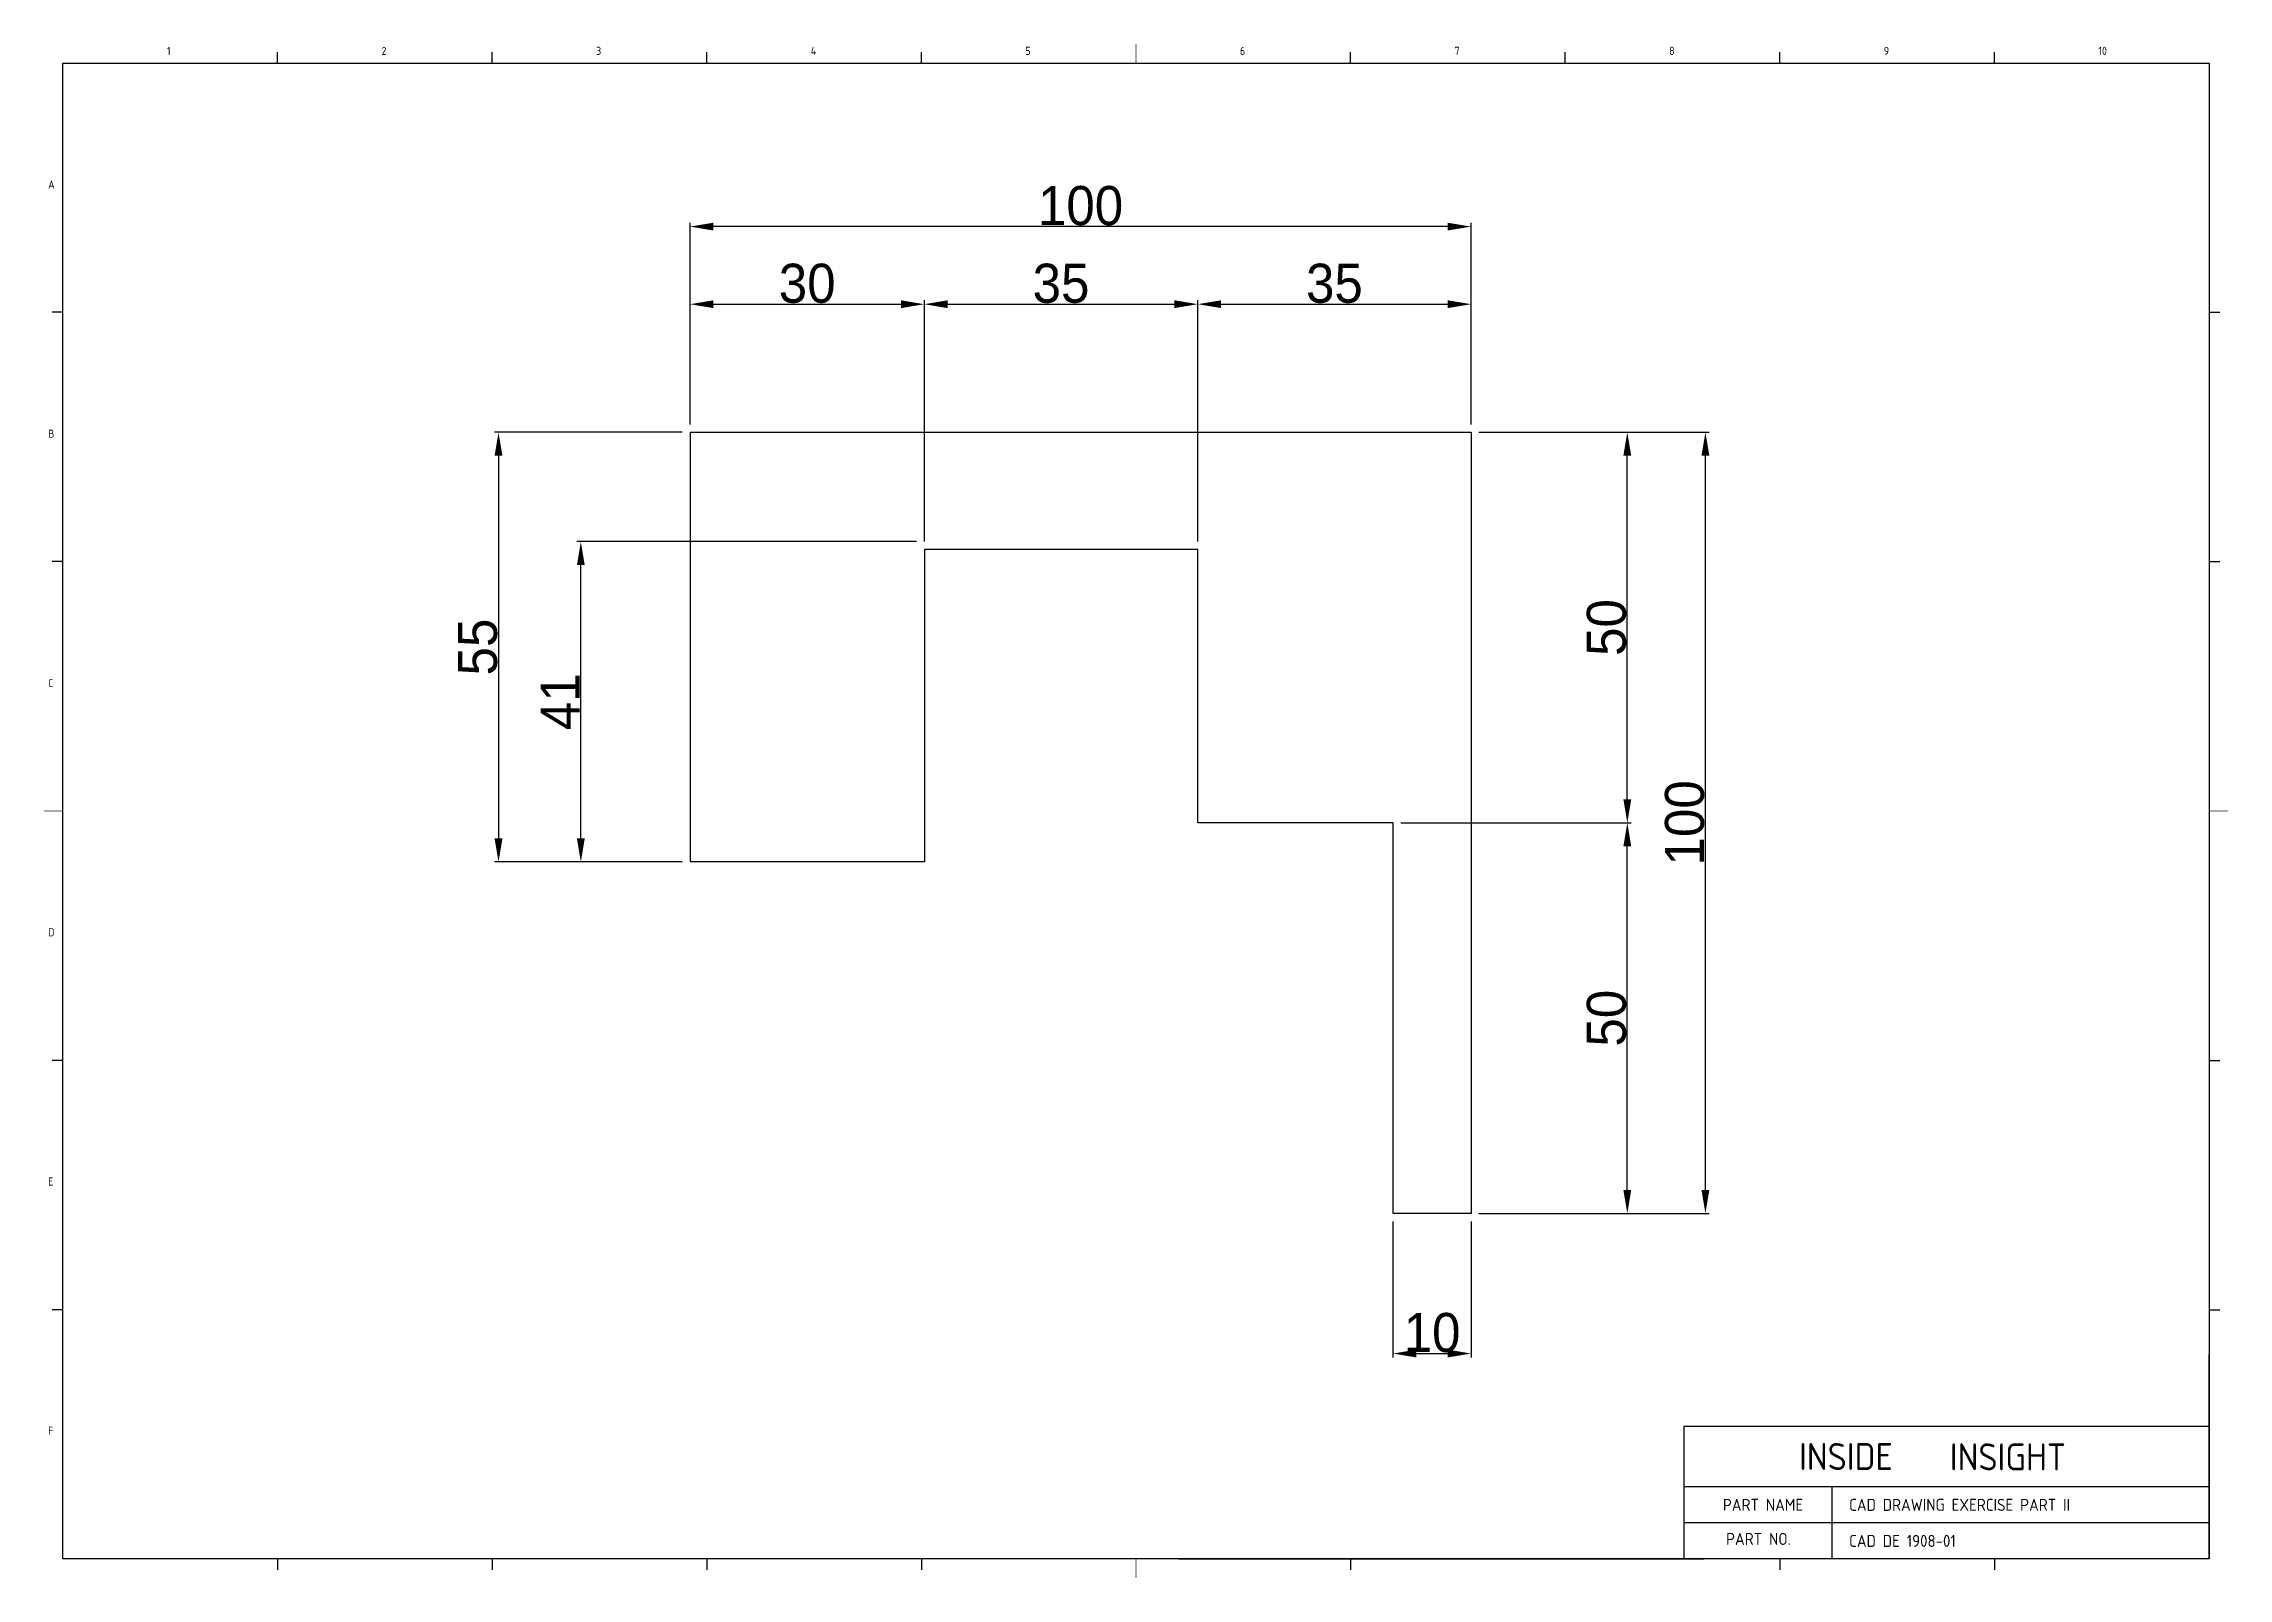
# Model space of a CAD drawing. Header units: inches. Extents: x 328 to 12229, y 132 to 477.
# Drawn here: x 6521.9 to 6801.6, y 136.5 to 332.9 of the extents above; entities that cross this region are included whole.
import ezdxf

# ---------------------------------------------------------------- set-up
doc = ezdxf.new("R2010")
doc.units = ezdxf.units.IN
doc.header["$MEASUREMENT"] = 0
doc.linetypes.add('D2', pattern=[11.2, 8, -0.8, 0.4, -0.8, 0.4, -0.8])
doc.layers.add('3', color=3, linetype='D2')
doc.layers.add('DIMENSION', color=3, linetype='Continuous', lineweight=25)
doc.styles.add('A', font='GENISO', dxfattribs={"bigfont": 'WHGTXT'})
doc.styles.get("Standard").update_dxf_attribs({"font": 'gulim.ttc'})
doc.dimstyles.new('Copy of Copy of inside insight-1', dxfattribs={"dimscale": 100, "dimtxt": 5, "dimasz": 3, "dimexe": 0.5, "dimexo": 1, "dimgap": 0.09, "dimtad": 1, "dimdec": 0, "dimzin": 0, "dimdsep": 46, "dimtxsty": 'Standard', "dimcen": 0.09, "dimdle": 1, "dimclrd": 3, "dimclre": 3, "dimclrt": 2, "dimadec": 0, "dimazin": 0, "dimtfac": 1, "dimtdec": 0, "dimtofl": 0, "dimtmove": 0, "dimatfit": 3, "dimfxl": 0, "dimtolj": 1, "dimtzin": 0, "dimarcsym": 0})

msp = doc.modelspace()

# ---------------------------------------------------------------- texts
at = {"linetype": 'Continuous', "style": 'A'}
for s, height, p in [('1', 1.0368, (6537.637873, 331.475128)), ('2', 1.0368, (6565.113073, 331.475128)), ('3', 1.0368, (6592.588273, 331.475128)), ('4', 1.0368, (6620.063473, 331.475128)), ('5', 1.0368, (6647.538673, 331.475128)), ('6', 1.0368, (6675.013873, 331.475128)), ('7', 1.0368, (6702.489073, 331.475128)), ('8', 1.0368, (6729.964273, 331.475128)), ('9', 1.0368, (6757.439473, 331.475128)), ('10', 1.0368, (6784.914673, 331.475128)), ('A', 1.0368, (6522.431473, 314.367928)), ('B', 1.0368, (6522.431473, 282.469048)), ('C', 1.0368, (6522.431473, 250.570168)), ('D', 1.0368, (6522.431473, 218.671288)), ('E', 1.0368, (6522.431473, 186.772408)), ('F', 1.0368, (6522.431473, 154.873528)), ('INSIDE', 3.4510268, (6746.594443, 150.365453)), ('INSIGHT', 3.4510268, (6765.897587, 150.32166)), ('PART NAME', 1.539648, (6736.852606, 145.13452)), ('CAD DRAWING EXERCISE PART II', 1.539648, (6753.009406, 145.13452)), ('PART NO.', 1.539648, (6737.259533, 140.772184)), ('CAD DE 1908-01', 1.539648, (6753.009406, 140.515576))]:
    msp.add_text(s, height=height, dxfattribs=at).set_placement(p)

# ---------------------------------------------------------------- blocks, each defined once
blk = doc.blocks.new('*D338')
at = {"layer": 'Defpoints', "color": 0}
for p in [(6634.61, 299.57), (6604.61, 283.19), (6634.61, 268.19)]:
    blk.add_point(p, dxfattribs=at)
at = {"layer": 'DIMENSION', "color": 3, "lineweight": -2}
for p, q in [((6604.61, 284.19), (6604.61, 300.07)), ((6607.61, 299.57), (6631.61, 299.57)), ((6634.61, 269.19), (6634.61, 300.07))]:
    blk.add_line(p, q, dxfattribs=at)
at = {"layer": 'DIMENSION', "color": 3}
for points in [[(6607.61, 300.07), (6607.61, 299.07), (6604.61, 299.57)], [(6631.61, 299.07), (6631.61, 300.07), (6634.61, 299.57)]]:
    blk.add_solid(points, dxfattribs=at)
at = {"layer": 'DIMENSION', "color": 2, "insert": (6619.61, 302.22), "char_height": 5, "attachment_point": 5}
blk.add_mtext('\\A1;30', dxfattribs=at)
blk = doc.blocks.new('*D345')
at = {"layer": 'Defpoints', "color": 0}
for p in [(6669.61, 299.57), (6634.61, 269.19), (6669.61, 268.19)]:
    blk.add_point(p, dxfattribs=at)
at = {"layer": 'DIMENSION', "color": 3, "lineweight": -2}
for p, q in [((6634.61, 270.19), (6634.61, 300.07)), ((6637.61, 299.57), (6666.61, 299.57)), ((6669.61, 269.19), (6669.61, 300.07))]:
    blk.add_line(p, q, dxfattribs=at)
at = {"layer": 'DIMENSION', "color": 3}
for points in [[(6637.61, 300.07), (6637.61, 299.07), (6634.61, 299.57)], [(6666.61, 299.07), (6666.61, 300.07), (6669.61, 299.57)]]:
    blk.add_solid(points, dxfattribs=at)
at = {"layer": 'DIMENSION', "color": 2, "insert": (6652.11, 302.22), "char_height": 5, "attachment_point": 5}
blk.add_mtext('\\A1;35', dxfattribs=at)
blk = doc.blocks.new('*D350')
at = {"layer": 'Defpoints', "color": 0}
for p in [(6704.61, 299.57), (6704.61, 283.19), (6669.61, 268.19)]:
    blk.add_point(p, dxfattribs=at)
at = {"layer": 'DIMENSION', "color": 3, "lineweight": -2}
for p, q in [((6669.61, 269.19), (6669.61, 300.07)), ((6672.61, 299.57), (6701.61, 299.57)), ((6704.61, 284.19), (6704.61, 300.07))]:
    blk.add_line(p, q, dxfattribs=at)
at = {"layer": 'DIMENSION', "color": 3}
for points in [[(6672.61, 300.07), (6672.61, 299.07), (6669.61, 299.57)], [(6701.61, 299.07), (6701.61, 300.07), (6704.61, 299.57)]]:
    blk.add_solid(points, dxfattribs=at)
at = {"layer": 'DIMENSION', "color": 2, "insert": (6687.11, 302.22), "char_height": 5, "attachment_point": 5}
blk.add_mtext('\\A1;35', dxfattribs=at)
blk = doc.blocks.new('*D355')
at = {"layer": 'Defpoints', "color": 0}
for p in [(6590.63, 269.19), (6634.61, 269.19), (6604.61, 228.19)]:
    blk.add_point(p, dxfattribs=at)
at = {"layer": 'DIMENSION', "color": 3, "lineweight": -2}
for p, q in [((6633.61, 269.19), (6590.13, 269.19)), ((6590.63, 231.19), (6590.63, 266.19)), ((6603.61, 228.19), (6590.13, 228.19))]:
    blk.add_line(p, q, dxfattribs=at)
at = {"layer": 'DIMENSION', "color": 3}
for points in [[(6591.13, 266.19), (6590.13, 266.19), (6590.63, 269.19)], [(6590.13, 231.19), (6591.13, 231.19), (6590.63, 228.19)]]:
    blk.add_solid(points, dxfattribs=at)
at = {"layer": 'DIMENSION', "color": 2, "insert": (6587.97, 248.69), "char_height": 5, "attachment_point": 5, "rotation": 90}
blk.add_mtext('\\A1;41', dxfattribs=at)
blk = doc.blocks.new('*D359')
at = {"layer": 'Defpoints', "color": 0}
for p in [(6604.61, 283.19), (6580.09, 228.19), (6604.61, 228.19)]:
    blk.add_point(p, dxfattribs=at)
at = {"layer": 'DIMENSION', "color": 3, "lineweight": -2}
for p, q in [((6603.61, 283.19), (6579.59, 283.19)), ((6580.09, 280.19), (6580.09, 231.19)), ((6603.61, 228.19), (6579.59, 228.19))]:
    blk.add_line(p, q, dxfattribs=at)
at = {"layer": 'DIMENSION', "color": 3}
for points in [[(6580.59, 280.19), (6579.59, 280.19), (6580.09, 283.19)], [(6579.59, 231.19), (6580.59, 231.19), (6580.09, 228.19)]]:
    blk.add_solid(points, dxfattribs=at)
at = {"layer": 'DIMENSION', "color": 2, "insert": (6577.44, 255.69), "char_height": 5, "attachment_point": 5, "rotation": 90}
blk.add_mtext('\\A1;55', dxfattribs=at)
blk = doc.blocks.new('*D362')
at = {"layer": 'Defpoints', "color": 0}
for p in [(6704.61, 283.19), (6724.61, 283.19), (6694.61, 233.19)]:
    blk.add_point(p, dxfattribs=at)
at = {"layer": 'DIMENSION', "color": 3, "lineweight": -2}
for p, q in [((6705.61, 283.19), (6725.11, 283.19)), ((6724.61, 236.19), (6724.61, 280.19)), ((6695.61, 233.19), (6725.11, 233.19))]:
    blk.add_line(p, q, dxfattribs=at)
at = {"layer": 'DIMENSION', "color": 3}
for points in [[(6725.11, 280.19), (6724.11, 280.19), (6724.61, 283.19)], [(6724.11, 236.19), (6725.11, 236.19), (6724.61, 233.19)]]:
    blk.add_solid(points, dxfattribs=at)
at = {"layer": 'DIMENSION', "color": 2, "insert": (6721.96, 258.19), "char_height": 5, "attachment_point": 5, "rotation": 90}
blk.add_mtext('\\A1;50', dxfattribs=at)
blk = doc.blocks.new('*D367')
at = {"layer": 'Defpoints', "color": 0}
for p in [(6694.61, 233.19), (6724.61, 233.19), (6704.61, 183.19)]:
    blk.add_point(p, dxfattribs=at)
at = {"layer": 'DIMENSION', "color": 3, "lineweight": -2}
for p, q in [((6695.61, 233.19), (6725.11, 233.19)), ((6724.61, 186.19), (6724.61, 230.19)), ((6705.61, 183.19), (6725.11, 183.19))]:
    blk.add_line(p, q, dxfattribs=at)
at = {"layer": 'DIMENSION', "color": 3}
for points in [[(6725.11, 230.19), (6724.11, 230.19), (6724.61, 233.19)], [(6724.11, 186.19), (6725.11, 186.19), (6724.61, 183.19)]]:
    blk.add_solid(points, dxfattribs=at)
at = {"layer": 'DIMENSION', "color": 2, "insert": (6721.96, 208.19), "char_height": 5, "attachment_point": 5, "rotation": 90}
blk.add_mtext('\\A1;50', dxfattribs=at)
blk = doc.blocks.new('*D370')
at = {"layer": 'Defpoints', "color": 0}
for p in [(6704.61, 283.19), (6734.61, 283.19), (6704.61, 183.19)]:
    blk.add_point(p, dxfattribs=at)
at = {"layer": 'DIMENSION', "color": 3, "lineweight": -2}
for p, q in [((6705.61, 283.19), (6735.11, 283.19)), ((6734.61, 186.19), (6734.61, 280.19)), ((6705.61, 183.19), (6735.11, 183.19))]:
    blk.add_line(p, q, dxfattribs=at)
at = {"layer": 'DIMENSION', "color": 3}
for points in [[(6735.11, 280.19), (6734.11, 280.19), (6734.61, 283.19)], [(6734.11, 186.19), (6735.11, 186.19), (6734.61, 183.19)]]:
    blk.add_solid(points, dxfattribs=at)
at = {"layer": 'DIMENSION', "color": 2, "insert": (6731.96, 233.19), "char_height": 5, "attachment_point": 5, "rotation": 90}
blk.add_mtext('\\A1;100', dxfattribs=at)
blk = doc.blocks.new('*D373')
at = {"layer": 'Defpoints', "color": 0}
for p in [(6694.61, 183.19), (6704.61, 183.19), (6704.61, 165.27)]:
    blk.add_point(p, dxfattribs=at)
at = {"layer": 'DIMENSION', "color": 3, "lineweight": -2}
for p, q in [((6694.61, 182.19), (6694.61, 164.77)), ((6704.61, 182.19), (6704.61, 164.77)), ((6697.61, 165.27), (6701.61, 165.27))]:
    blk.add_line(p, q, dxfattribs=at)
at = {"layer": 'DIMENSION', "color": 3}
for points in [[(6697.61, 165.77), (6697.61, 164.77), (6694.61, 165.27)], [(6701.61, 164.77), (6701.61, 165.77), (6704.61, 165.27)]]:
    blk.add_solid(points, dxfattribs=at)
at = {"layer": 'DIMENSION', "color": 2, "insert": (6699.61, 167.93), "char_height": 5, "attachment_point": 5}
blk.add_mtext('\\A1;10', dxfattribs=at)
blk = doc.blocks.new('*D377')
at = {"layer": 'Defpoints', "color": 0}
for p in [(6604.61, 309.5), (6604.61, 283.19), (6704.61, 284.19)]:
    blk.add_point(p, dxfattribs=at)
at = {"layer": 'DIMENSION', "color": 3, "lineweight": -2}
for p, q in [((6604.61, 284.19), (6604.61, 310)), ((6701.61, 309.5), (6607.61, 309.5)), ((6704.61, 285.19), (6704.61, 310))]:
    blk.add_line(p, q, dxfattribs=at)
at = {"layer": 'DIMENSION', "color": 3}
for points in [[(6607.61, 310), (6607.61, 309), (6604.61, 309.5)], [(6701.61, 309), (6701.61, 310), (6704.61, 309.5)]]:
    blk.add_solid(points, dxfattribs=at)
at = {"layer": 'DIMENSION', "color": 2, "insert": (6654.61, 312.16), "char_height": 5, "attachment_point": 5}
blk.add_mtext('\\A1;100', dxfattribs=at)

# ---------------------------------------------------------------- dimensions: what is measured, and where the dimension line sits
at = {"layer": 'DIMENSION'}
for base, p1, p2, picture, middle in [((6604.613891, 309.499818), (6704.613891, 284.186293), (6604.613891, 283.186293), '*D377', (6654.613891, 312.157318)), ((6634.613891, 299.569266), (6604.613891, 283.186293), (6634.613891, 268.186293), '*D338', (6619.613891, 302.221766)), ((6669.613891, 299.569266), (6634.613891, 269.186293), (6669.613891, 268.186293), '*D345', (6652.113891, 302.221766)), ((6704.613891, 299.569266), (6669.613891, 268.186293), (6704.613891, 283.186293), '*D350', (6687.113891, 302.221766)), ((6704.613891, 165.271148), (6694.613891, 183.186293), (6704.613891, 183.186293), '*D373', (6699.613891, 167.928648))]:
    dim = msp.add_linear_dim(base=base, p1=p1, p2=p2, dimstyle='Copy of Copy of inside insight-1', override={"dimscale": 1, "dimlfac": 1, "dimtxsty": 'Standard', "dimsah": 1, "dimtolj": 1}, dxfattribs=at)
    dim.commit()
    dim.dimension.update_dxf_attribs({"geometry": picture, "text_midpoint": middle})
for base, p1, p2, picture, middle in [((6580.094286, 228.186293), (6604.613891, 283.186293), (6604.613891, 228.186293), '*D359', (6577.444286, 255.686293)), ((6724.613891, 283.186293), (6694.613891, 233.186293), (6704.613891, 283.186293), '*D362', (6721.961391, 258.186293)), ((6734.613891, 283.186293), (6704.613891, 183.186293), (6704.613891, 283.186293), '*D370', (6731.956391, 233.186293)), ((6590.626197, 269.186293), (6604.613891, 228.186293), (6634.613891, 269.186293), '*D355', (6587.968697, 248.686293)), ((6724.613891, 233.186293), (6704.613891, 183.186293), (6694.613891, 233.186293), '*D367', (6721.961391, 208.186293))]:
    dim = msp.add_linear_dim(base=base, p1=p1, p2=p2, angle=90, dimstyle='Copy of Copy of inside insight-1', override={"dimscale": 1, "dimlfac": 1, "dimtxsty": 'Standard', "dimsah": 1, "dimtolj": 1}, dxfattribs=at)
    dim.commit()
    dim.dimension.update_dxf_attribs({"geometry": picture, "text_midpoint": middle})

# ---------------------------------------------------------------- linework, layer by layer
at = {"linetype": 'Continuous'}
for p, q in [((6524.332273, 330.438328), (6799.084273, 330.438328)), ((6524.332273, 138.975928), (6524.332273, 330.438328)), ((6799.084273, 330.438328), (6799.084273, 138.975928)), ((6799.084273, 138.975928), (6524.332273, 138.975928))]:
    msp.add_line(p, q, dxfattribs=at)
for p, q in [((6604.613891, 283.186293), (6704.613891, 283.186293)), ((6604.613891, 283.186293), (6604.613891, 228.186293)), ((6704.613891, 283.186293), (6704.613891, 183.186293)), ((6669.613891, 268.186293), (6634.613891, 268.186293)), ((6634.613891, 268.186293), (6634.613891, 228.186293)), ((6669.613891, 233.186293), (6669.613891, 268.186293)), ((6694.613891, 233.186293), (6669.613891, 233.186293)), ((6694.613891, 183.186293), (6694.613891, 233.186293)), ((6634.613891, 228.186293), (6604.613891, 228.186293)), ((6704.613891, 183.186293), (6694.613891, 183.186293))]:
    msp.add_line(p, q)
at = {"layer": '3', "color": 3, "linetype": 'Continuous'}
for p, q in [((6551.807473, 330.438328), (6551.807473, 331.820728)), ((6579.282673, 330.438328), (6579.282673, 331.820728)), ((6634.233073, 330.438328), (6634.233073, 331.820728)), ((6689.183473, 330.438328), (6689.183473, 331.820728)), ((6716.658673, 330.438328), (6716.658673, 331.820728)), ((6744.133873, 330.438328), (6744.133873, 331.820728)), ((6771.609073, 330.438328), (6771.609073, 331.820728)), ((6524.332273, 298.539448), (6522.949873, 298.539448)), ((6799.084273, 298.539448), (6800.466673, 298.539448)), ((6524.332273, 266.640568), (6522.949873, 266.640568)), ((6799.084273, 266.640568), (6800.466673, 266.640568)), ((6524.332273, 202.773688), (6522.949873, 202.773688)), ((6799.084273, 202.773688), (6800.466673, 202.773688)), ((6524.332273, 170.874808), (6522.949873, 170.874808)), ((6799.084273, 170.874808), (6800.466673, 170.874808)), ((6799.084273, 138.975928), (6799.084273, 165.149944)), ((6799.084273, 155.912056), (6731.852977, 155.912056)), ((6731.852977, 155.912056), (6731.852977, 138.975928)), ((6799.084273, 148.213816), (6731.852977, 148.213816)), ((6750.841969, 138.975928), (6750.841969, 148.213816)), ((6799.084273, 143.594872), (6731.852977, 143.594872)), ((6551.807473, 138.975928), (6551.807473, 137.593528)), ((6579.282673, 138.975928), (6579.282673, 137.593528)), ((6606.757873, 138.975928), (6606.757873, 137.593528)), ((6634.233073, 138.975928), (6634.233073, 137.593528)), ((6667.161531, 138.975928), (6734.392827, 138.975928)), ((6689.183473, 138.975928), (6689.183473, 137.593528)), ((6744.133873, 138.975928), (6744.133873, 137.593528)), ((6771.609073, 138.975928), (6771.609073, 137.593528))]:
    msp.add_line(p, q, dxfattribs=at)
at = {"layer": '3', "linetype": 'Continuous'}
msp.add_line((6606.757873, 330.438328), (6606.757873, 331.820728), dxfattribs=at)
at = {"layer": '3', "color": 3, "linetype": 'Continuous', "const_width": 0.10368}
for points in [[(6661.708273, 330.438328), (6661.708273, 332.857528)], [(6524.332273, 234.707128), (6521.913073, 234.707128)], [(6799.084273, 234.707128), (6801.503473, 234.707128)], [(6661.708273, 138.975928), (6661.708273, 136.556728)]]:
    msp.add_lwpolyline(points, dxfattribs=at)

msp.set_redraw_order([(e.dxf.handle, doc.entitydb.next_handle()) for e in msp.query("TEXT MTEXT ATTDEF DIMENSION ARC_DIMENSION")])  # texts and dimensions are drawn at this point

doc.saveas('drawing.dxf')
